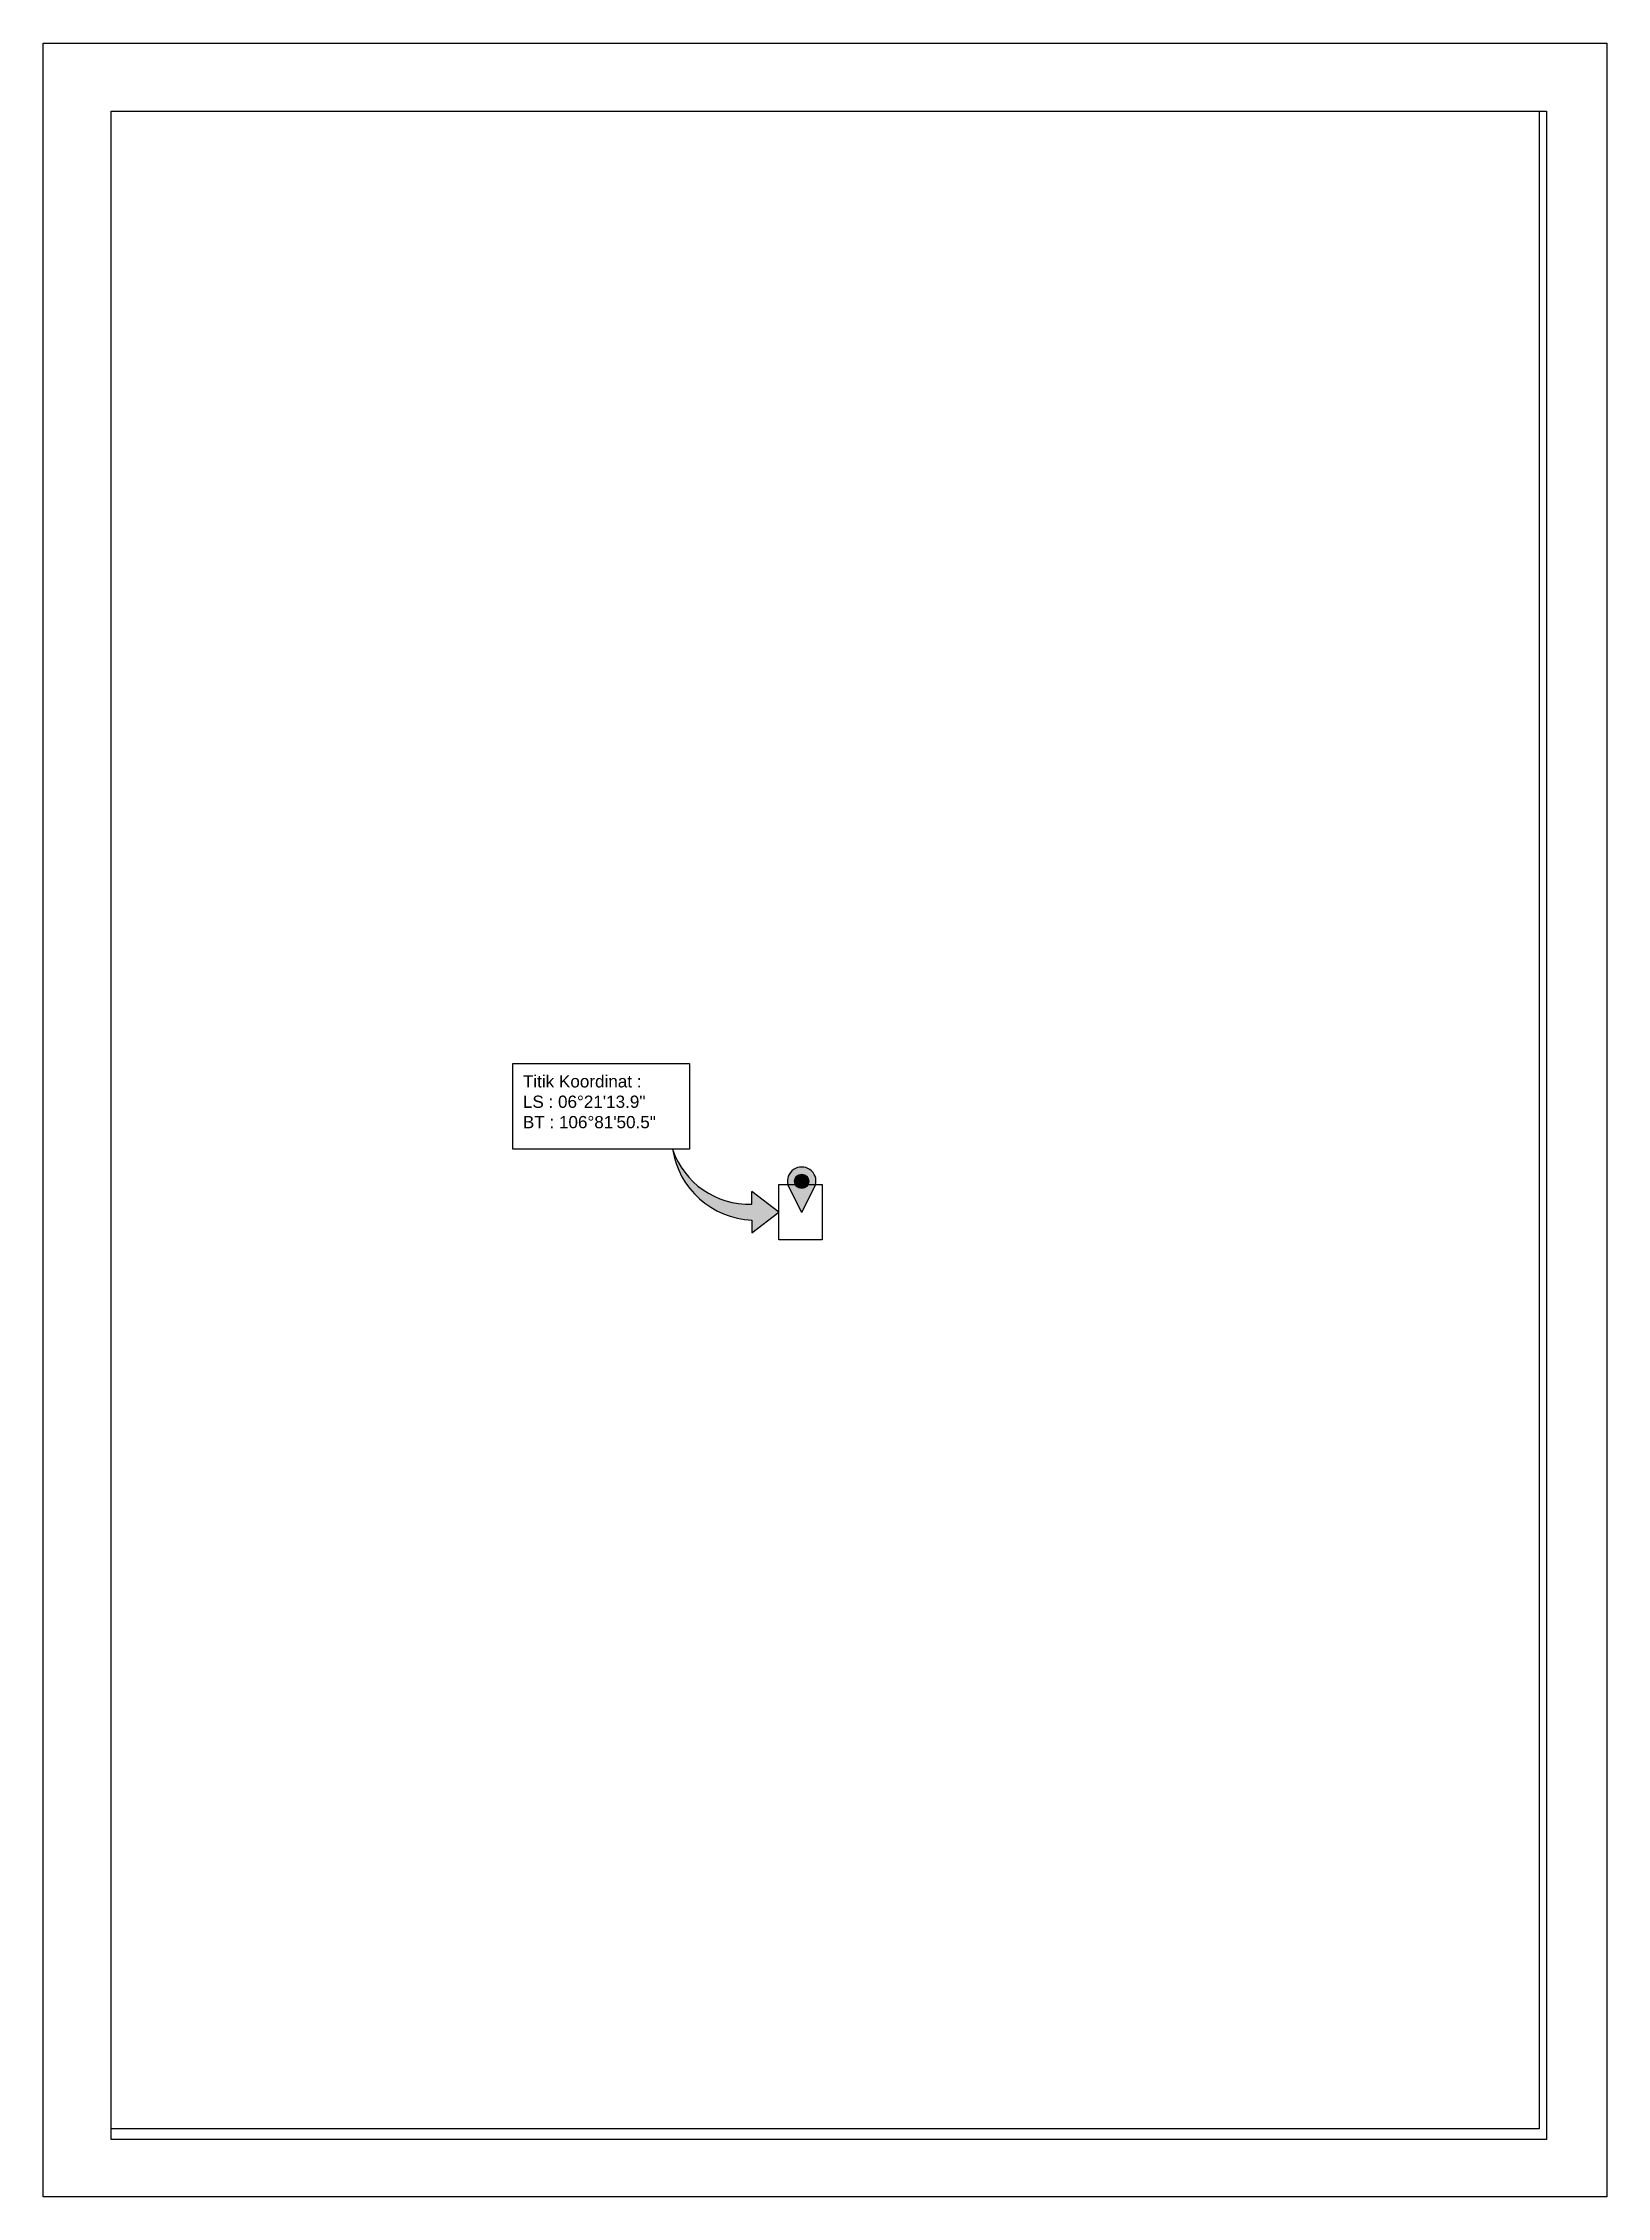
# Model space of a CAD drawing. Header units: millimetres. Extents: x 732789 to 742699, y 10898 to 18897.
# Drawn here: x 735900.1 to 735943.5, y 11939 to 11998.8 of the extents above; entities that cross this region are included whole.
import ezdxf

# ---------------------------------------------------------------- set-up
doc = ezdxf.new("R2010")
doc.units = ezdxf.units.MM
doc.styles.get("Standard").update_dxf_attribs({"font": 'arial.ttf'})
picture_1 = doc.add_image_def('image6.png', size_in_pixel=(591, 835))

msp = doc.modelspace()

# ---------------------------------------------------------------- texts
at = {"color": 5, "insert": (735913.447, 11970.128), "char_height": 0.33939, "attachment_point": 1}
msp.add_mtext_dynamic_manual_height_columns('Titik Koordinat : \\PLS : 06°21\'13.9"\\PBT : 106°81\'50.5"', width=11.70564, gutter_width=1.829, heights=[0], dxfattribs=at)

# ---------------------------------------------------------------- hatches: boundary and pattern name
at = {"true_color": 0x939598, "transparency": 33554643}
h = msp.add_hatch(color=252, dxfattribs=at)
h.dxf.hatch_style = 1
h.set_gradient(color1=(147, 149, 152), color2=(0, 0, 255), rotation=236)
h.paths.add_polyline_path([(735919.799, 11966.903), (735919.799, 11966.551, -0.332335), (735917.6, 11968.073, 0.357219), (735919.799, 11966.109), (735919.799, 11965.757), (735920.556, 11966.33)])
h = msp.add_hatch(color=1)
h.dxf.hatch_style = 1
h.paths.add_polyline_path([(735921.571, 11967.088, 1.282095), (735920.801, 11967.088), (735921.186, 11966.318)])
h.paths.add_polyline_path([(735920.987, 11967.184, -1), (735921.385, 11967.184, -1)], flags=16)
at = {"true_color": 0xffffff}
h = msp.add_hatch(color=7, dxfattribs=at)
h.dxf.hatch_style = 1
h.paths.add_polyline_path([(735920.987, 11967.184, 1), (735921.385, 11967.184, 1)])

# ---------------------------------------------------------------- linework, layer by layer
msp.add_lwpolyline([(735900.129, 11998.77), (735943.535, 11998.77), (735943.535, 11939.001), (735900.129, 11939.001)], close=True)
for points in [[(735902.015, 11996.885), (735941.65, 11996.885), (735941.65, 11940.886), (735902.015, 11940.886), (735902.015, 11996.885)], [(735921.186, 11966.318), (735920.801, 11967.088)], [(735921.186, 11966.318), (735921.571, 11967.088)], [(735919.799, 11966.551), (735919.799, 11966.902)], [(735919.799, 11966.551), (735919.799, 11966.902)], [(735919.799, 11965.757), (735920.554, 11966.329), (735919.799, 11966.902)], [(735919.799, 11966.109), (735919.799, 11965.757)], [(735919.799, 11966.109), (735919.799, 11965.757)]]:
    msp.add_lwpolyline(points)
at = {"color": 5}
msp.add_lwpolyline([(735913.166, 11970.451), (735918.071, 11970.451), (735918.071, 11968.073), (735913.166, 11968.073)], close=True, dxfattribs=at)
at = {"color": 1}
msp.add_lwpolyline([(735920.554, 11967.095), (735921.75, 11967.095), (735921.75, 11965.564), (735920.554, 11965.564)], close=True, dxfattribs=at)
msp.add_circle((735921.186, 11967.184), 0.199)
for centre, radius, start, end in [((735919.899, 11968.433), 2.326, 188.903, 267.53384), ((735919.718, 11968.783), 2.233, 198.54449, 272.07829), ((735921.186, 11967.184), 0.397, 345.90657, 194.09343)]:
    msp.add_arc(centre, radius, start, end)

msp.set_redraw_order([(e.dxf.handle, doc.entitydb.next_handle()) for e in msp.query("TEXT MTEXT ATTDEF DIMENSION ARC_DIMENSION")])  # texts and dimensions are drawn at this point

# ---------------------------------------------------------------- pictures from other files: only their frames are drawn
image = msp.add_image(picture_1, insert=(735902.015, 11940.59), size_in_units=(39.844, 56.295))
image.dxf.flags = 7

doc.saveas('drawing.dxf')
